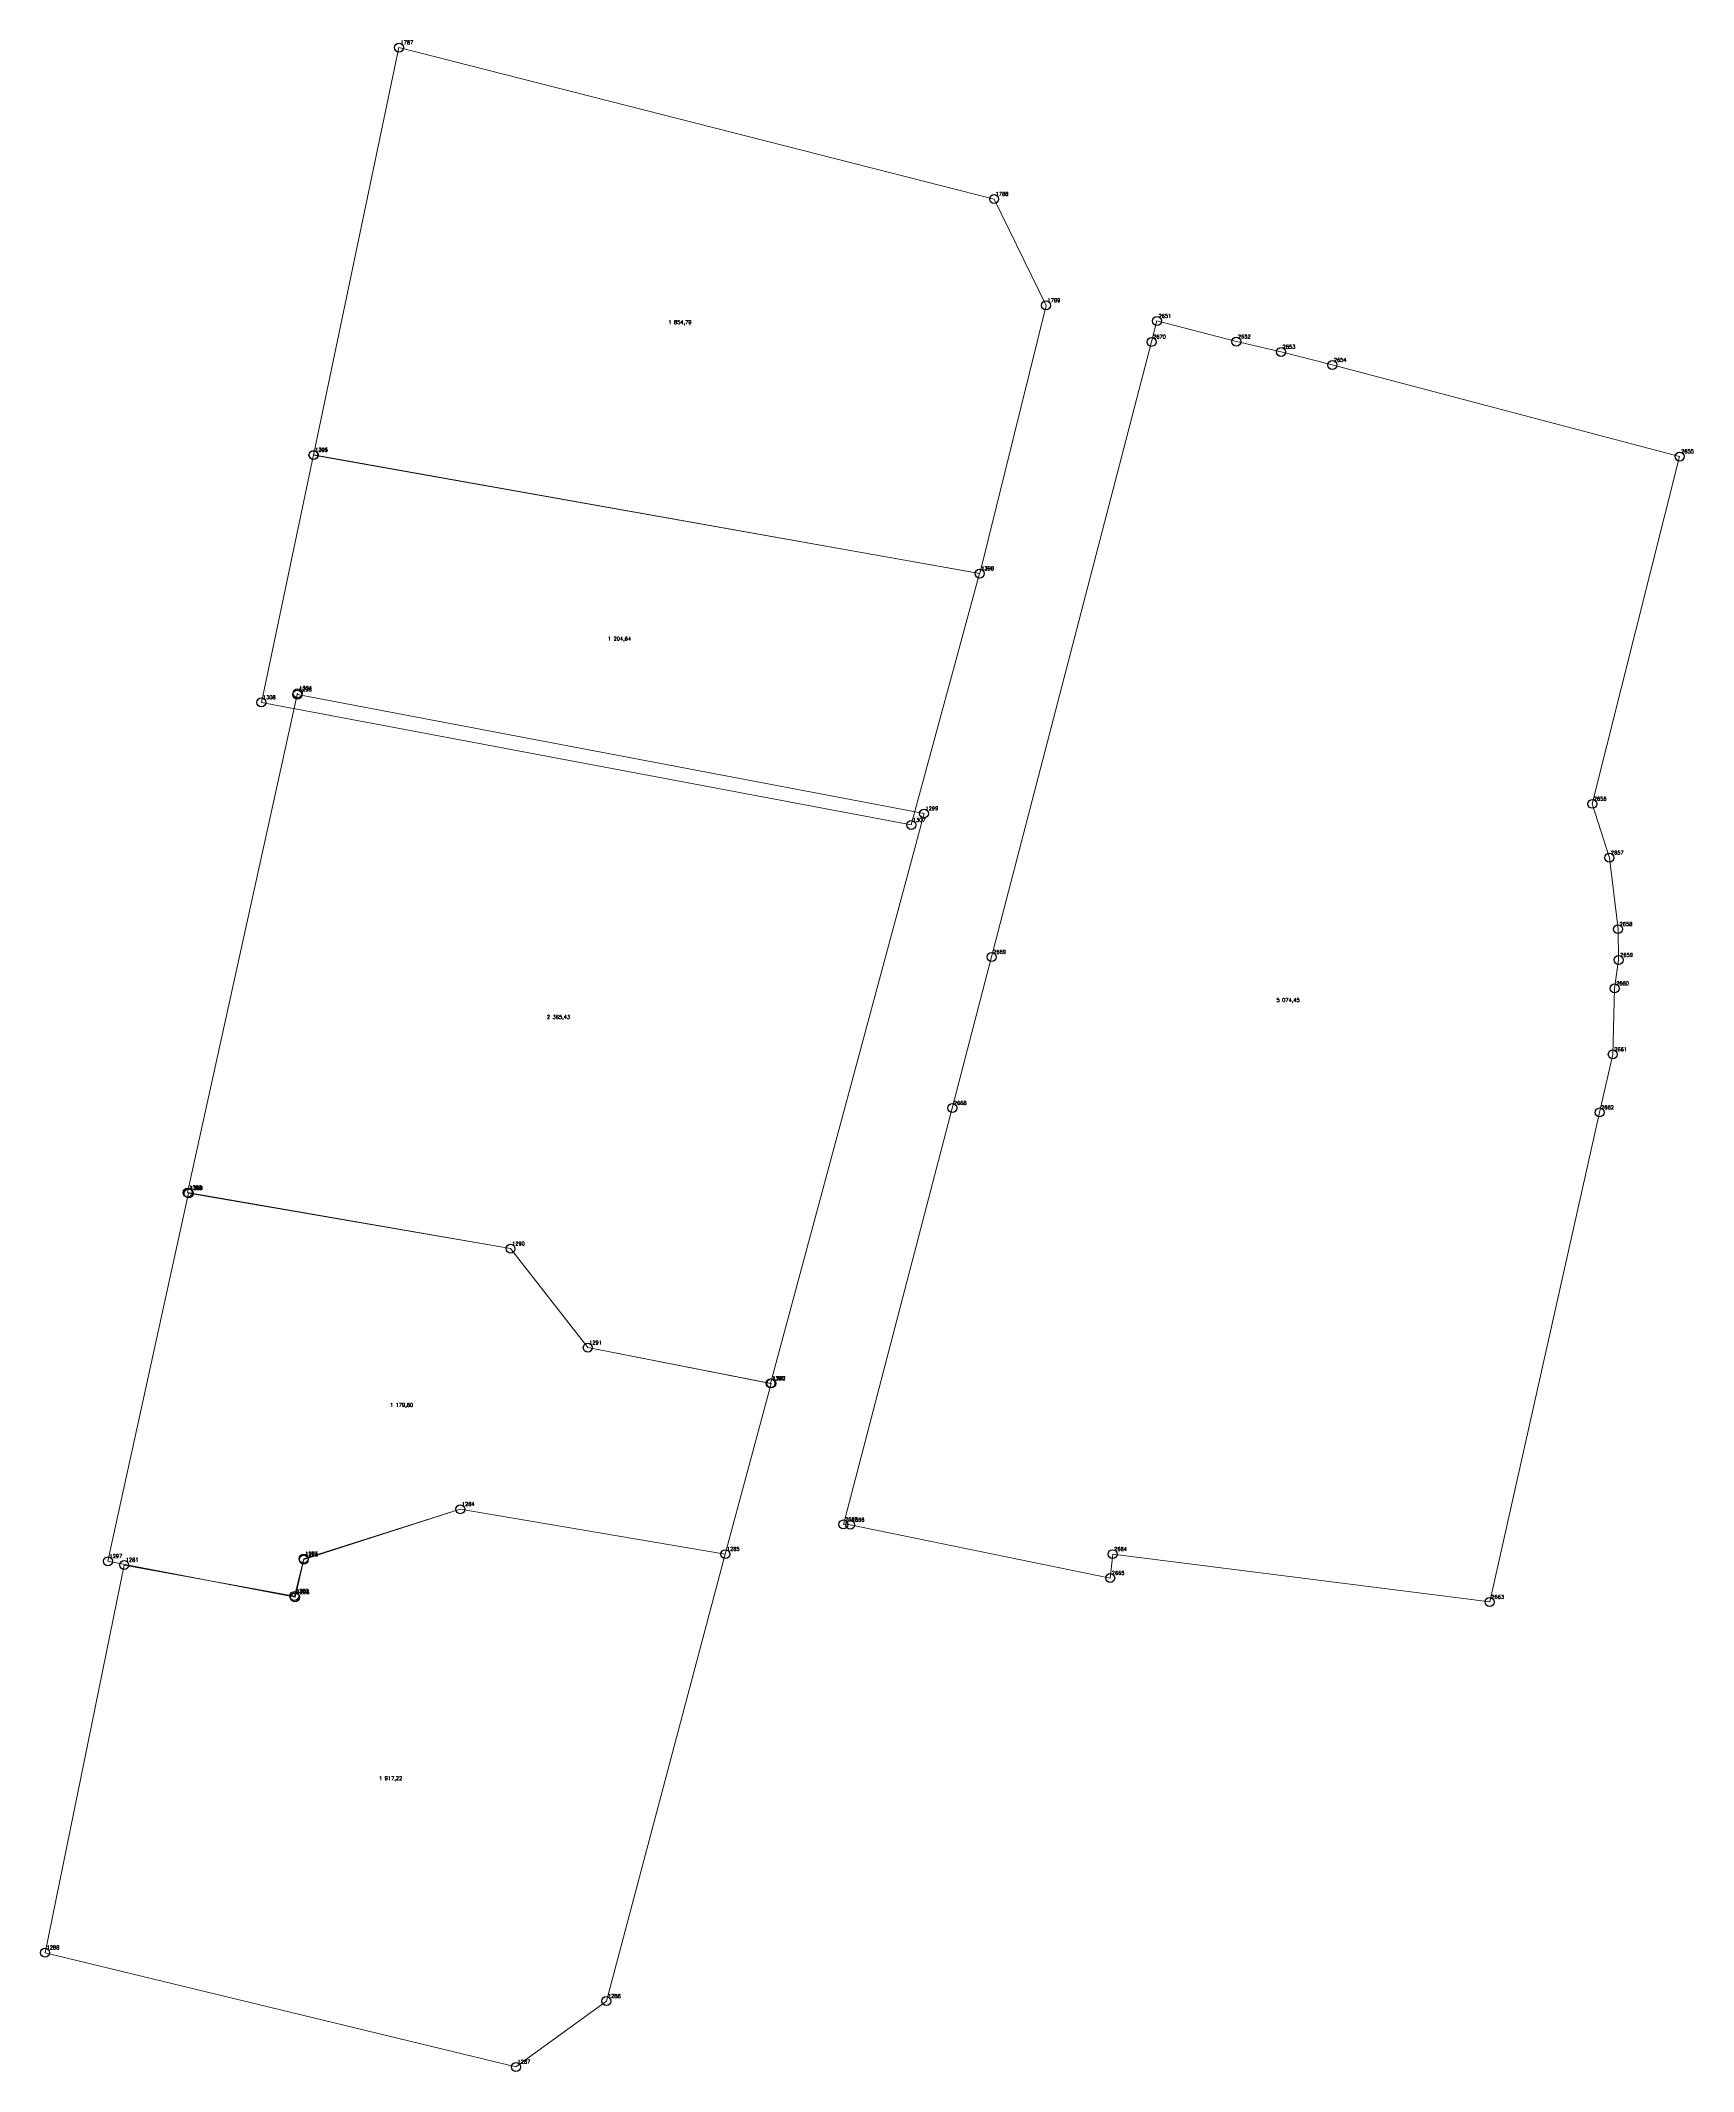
# Model space of a CAD drawing. Extents: x 1391578 to 1399811, y 355675 to 360827.
# Drawn here: x 1395596.9 to 1395735.4, y 359390 to 359560.3 of the extents above; entities that cross this region are included whole.
import ezdxf

# ---------------------------------------------------------------- set-up
doc = ezdxf.new("R2010")
doc.units = 0
doc.header["$PDMODE"] = 33
doc.header["$PDSIZE"] = 0.75
doc.layers.add('6 - утвержденные границы территорий окн', color=7, linetype='Continuous')
doc.styles.get("Standard").update_dxf_attribs({"font": 'simplex.shx'})

msp = doc.modelspace()

# ---------------------------------------------------------------- linework, layer by layer
at = {"layer": '6 - утвержденные границы территорий окн', "color": 7, "lineweight": 20}
for points in [[(1395626.9, 359559.69), (1395676.8, 359546.99), (1395681.15, 359538.07), (1395675.59, 359515.58), (1395619.73, 359525.51), (1395626.9, 359559.69)], [(1395690.45, 359536.76), (1395697.11, 359535.03), (1395700.86, 359534.17), (1395705.15, 359533.07), (1395734.27, 359525.39), (1395726.95, 359496.27), (1395728.38, 359491.75), (1395729.11, 359485.76), (1395729.16, 359483.18), (1395728.82, 359480.79), (1395728.67, 359475.26), (1395727.56, 359470.39), (1395718.35, 359429.34), (1395686.74, 359433.35), (1395686.53, 359431.35), (1395664.73, 359435.81), (1395664.16, 359435.84), (1395673.29, 359470.76), (1395676.59, 359483.43), (1395690, 359535.01), (1395690.45, 359536.76)], [(1395619.74, 359525.53), (1395675.58, 359515.58), (1395669.85, 359494.5), (1395615.36, 359504.78), (1395619.74, 359525.53)], [(1395618.38, 359505.43), (1395670.92, 359495.46), (1395658.05, 359447.67), (1395642.73, 359450.67), (1395636.25, 359458.97), (1395609.18, 359463.67), (1395618.4, 359505.54), (1395618.38, 359505.43)], [(1395609.26, 359463.61), (1395636.25, 359458.97), (1395642.73, 359450.67), (1395658.11, 359447.67), (1395654.26, 359433.35), (1395632.04, 359437.12), (1395618.92, 359432.89), (1395618.19, 359429.73), (1395602.5, 359432.75), (1395609.26, 359463.61)], [(1395603.86, 359432.44), (1395618.13, 359429.83), (1395618.91, 359432.97), (1395632.04, 359437.12), (1395654.26, 359433.35), (1395644.29, 359395.87), (1395636.71, 359390.35), (1395597.23, 359399.93), (1395603.86, 359432.44)]]:
    msp.add_lwpolyline(points, close=True, dxfattribs=at)
at = {"layer": '6 - утвержденные границы территорий окн'}
for p in [(1395626.9, 359559.69), (1395676.8, 359546.99), (1395681.15, 359538.07), (1395690.45, 359536.76), (1395690, 359535.01), (1395697.11, 359535.03), (1395700.86, 359534.17), (1395705.15, 359533.07), (1395619.74, 359525.53), (1395619.73, 359525.51), (1395734.27, 359525.39), (1395675.58, 359515.58), (1395675.59, 359515.58), (1395618.38, 359505.43), (1395618.4, 359505.54), (1395615.36, 359504.78), (1395670.92, 359495.46), (1395726.95, 359496.27), (1395669.85, 359494.5), (1395728.38, 359491.75), (1395729.11, 359485.76), (1395676.59, 359483.43), (1395729.16, 359483.18), (1395728.82, 359480.79), (1395728.67, 359475.26), (1395673.29, 359470.76), (1395727.56, 359470.39), (1395609.18, 359463.67), (1395609.26, 359463.61), (1395636.25, 359458.97), (1395642.73, 359450.67), (1395658.05, 359447.67), (1395658.11, 359447.67), (1395632.04, 359437.12), (1395664.16, 359435.84), (1395664.73, 359435.81), (1395602.5, 359432.75), (1395603.86, 359432.44), (1395618.91, 359432.97), (1395618.92, 359432.89), (1395654.26, 359433.35), (1395686.74, 359433.35), (1395686.53, 359431.35), (1395618.13, 359429.83), (1395618.19, 359429.73), (1395718.35, 359429.34), (1395597.23, 359399.93), (1395644.29, 359395.87), (1395636.71, 359390.35)]:
    msp.add_point(p, dxfattribs=at)

# ---------------------------------------------------------------- texts
at = {"layer": '6 - утвержденные границы территорий окн', "color": 7}
for s, p in [('1787', (1395627.03, 359559.96)), ('1788', (1395676.93, 359547.26)), ('1789', (1395681.28, 359538.34)), ('1 854,79', (1395649.48, 359536.5)), ('2651', (1395690.58, 359537.03)), ('2670', (1395690.13, 359535.28)), ('2652', (1395697.24, 359535.3)), ('2653', (1395700.99, 359534.44)), ('2654', (1395705.28, 359533.34)), ('1791', (1395619.86, 359525.78)), ('1305', (1395619.87, 359525.8)), ('2655', (1395734.4, 359525.67)), ('1306', (1395675.71, 359515.85)), ('1790', (1395675.72, 359515.86)), ('1 204,64', (1395644.41, 359509.97)), ('1298', (1395618.51, 359505.71)), ('1304', (1395618.53, 359505.82)), ('1308', (1395615.49, 359505.05)), ('1299', (1395671.05, 359495.73)), ('2656', (1395727.08, 359496.54)), ('1307', (1395669.98, 359494.77)), ('2657', (1395728.51, 359492.02)), ('2658', (1395729.24, 359486.03)), ('2669', (1395676.72, 359483.7)), ('2659', (1395729.29, 359483.45)), ('2660', (1395728.95, 359481.06)), ('2 365,43', (1395639.3, 359478.24)), ('5 074,45', (1395700.47, 359479.66)), ('2661', (1395728.8, 359475.53)), ('2668', (1395673.42, 359471.03)), ('2662', (1395727.69, 359470.66)), ('1303', (1395609.31, 359463.94)), ('1289', (1395609.39, 359463.89)), ('1290', (1395636.38, 359459.24)), ('1291', (1395642.85, 359450.94)), ('1300', (1395658.18, 359447.94)), ('1292', (1395658.24, 359447.94)), ('1 179,80', (1395626.14, 359445.71)), ('1284', (1395632.17, 359437.39)), ('2667', (1395664.29, 359436.11)), ('2666', (1395664.86, 359436.08)), ('1297', (1395602.63, 359433.03)), ('1281', (1395603.99, 359432.72)), ('1283', (1395619.04, 359433.24)), ('1295', (1395619.05, 359433.17)), ('1285', (1395654.39, 359433.63)), ('2664', (1395686.87, 359433.62)), ('2665', (1395686.66, 359431.62)), ('1282', (1395618.26, 359430.11)), ('1296', (1395618.32, 359430.01)), ('2663', (1395718.48, 359429.61)), ('1 917,22', (1395625.22, 359414.4)), ('1288', (1395597.36, 359400.21)), ('1286', (1395644.42, 359396.14)), ('1287', (1395636.84, 359390.63))]:
    msp.add_text(s, height=0.311, dxfattribs=at).set_placement(p)

doc.saveas('drawing.dxf')
